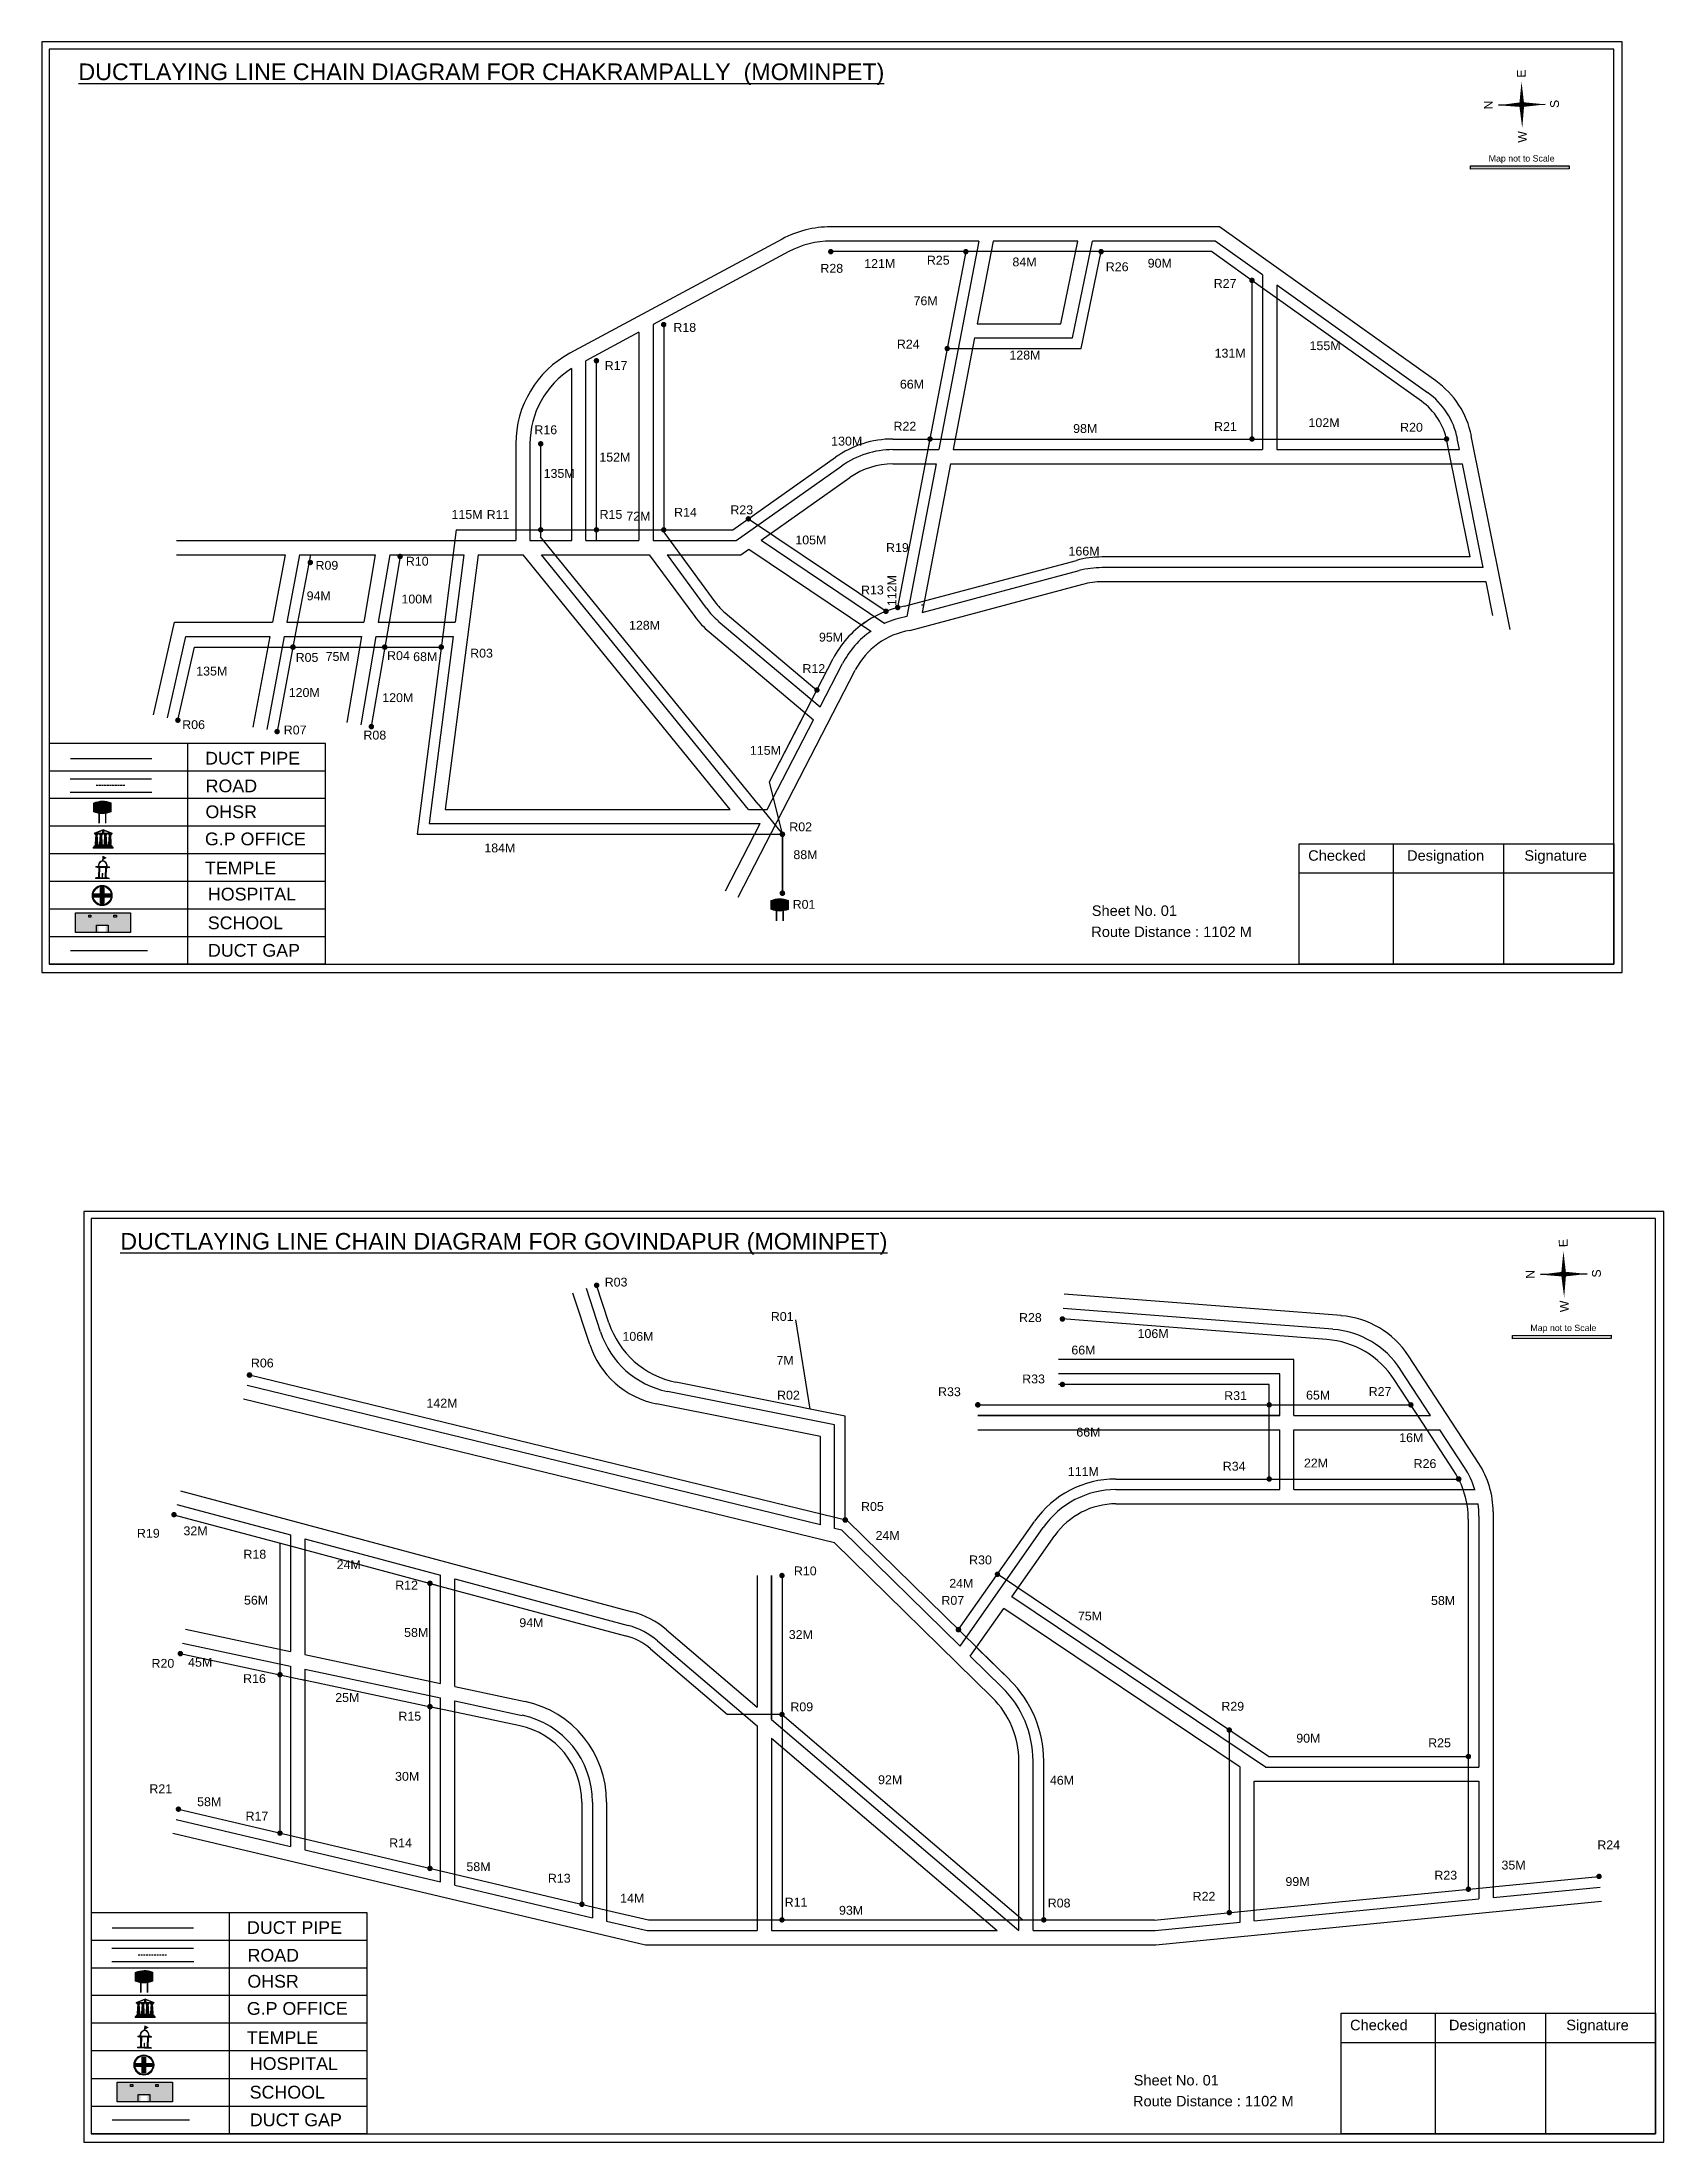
# Model space of a CAD drawing. Header units: inches. Extents: x -117 to 51867, y -12715 to 3423.
# Drawn here: x 30918 to 31831, y -11662 to -10478 of the extents above; entities that cross this region are included whole.
import ezdxf

# ---------------------------------------------------------------- set-up
doc = ezdxf.new("R2010")
doc.units = ezdxf.units.IN
doc.header["$MEASUREMENT"] = 0
doc.linetypes.add('DASHEDX2', pattern=[1.5, 1, -0.5])
for name, color, linetype in [('LANDMARK', 7, 'Continuous'), ('OHT', 7, 'Continuous'), ('PDF_Text', 5, 'Continuous'), ('pipe', 5, 'Continuous')]:
    doc.layers.add(name, color=color, linetype=linetype)
doc.styles.get("Standard").update_dxf_attribs({"font": 'arial.ttf'})

msp = doc.modelspace()

# ---------------------------------------------------------------- texts
at = {"color": 242, "true_color": 0xcd2027}
for s, p in [('%%UDUCTLAYING LINE CHAIN DIAGRAM FOR CHAKRAMPALLY  (MOMINPET)', (30938, -10499.6)), ('%%UDUCTLAYING LINE CHAIN DIAGRAM FOR GOVINDAPUR (MOMINPET)', (30961.6, -11158.8))]:
    msp.add_text(s, height=9.375, dxfattribs=at).set_placement(p)
for s, height, rotation, p in [('E', 4.95, 91.0063, (31753.4, -10498.2)), ('N', 4.95, 91.0063, (31734.8, -10516.1)), ('S', 4.95, 91.0063, (31772.1, -10515.3)), ('W', 4.95, 91.0063, (31754, -10534.8)), ('112M', 5, 90, (31398.8, -10796.1)), ('E', 4.95, 91.0063, (31777, -11157.4)), ('N', 4.95, 91.0063, (31758.4, -11175.2)), ('S', 4.95, 91.0063, (31795.7, -11174.5)), ('W', 4.95, 91.0063, (31777.6, -11194))]:
    msp.add_text(s, height=height, rotation=rotation).set_placement(p)
for s, height, p in [('Map not to Scale', 3.542, (31732.5, -10545.5)), ('R28', 5, (31356, -10608.2)), ('121M', 5, (31380.7, -10605.5)), ('R25', 5, (31416, -10603.6)), ('84M', 5, (31464.2, -10604.6)), ('R26', 5, (31516.8, -10607.3)), ('90M', 5, (31540.4, -10605.3)), ('R27', 5, (31577.6, -10616.7)), ('76M', 5, (31408.5, -10626.5)), ('R18', 5, (31273.2, -10641.5)), ('R24', 5, (31399.1, -10650.9)), ('128M', 5, (31462.5, -10657.1)), ('131M', 5, (31578.1, -10656)), ('155M', 5, (31631.6, -10651.8)), ('R17', 5, (31234.5, -10663)), ('66M', 5, (31400.8, -10673.5)), ('R16', 5, (31194.9, -10699.2)), ('R22', 5, (31397.2, -10697.2)), ('98M', 5, (31498.4, -10698.5)), ('R21', 5, (31577.8, -10697.4)), ('102M', 5, (31631, -10695.2)), ('R20', 5, (31682.6, -10697.8)), ('152M', 5, (31231.5, -10714.6)), ('130M', 5, (31362.1, -10705.6)), ('135M', 5, (31200.1, -10723.8)), ('115M', 5, (31148.2, -10746.9)), ('R11', 5, (31168, -10747)), ('R15', 5, (31231.6, -10746.9)), ('72M', 5, (31246.7, -10747.9)), ('R14', 5, (31273.6, -10745.7)), ('R23', 5, (31305.3, -10744.3)), ('105M', 5, (31341.9, -10761.3)), ('R09', 5, (31071.6, -10775.6)), ('R10', 5, (31122.5, -10773.3)), ('R19', 5, (31393, -10765.6)), ('166M', 5, (31495.8, -10767.6)), ('94M', 5, (31066.6, -10792.8)), ('100M', 5, (31120, -10794.6)), ('R13', 5, (31378.9, -10789.5)), ('128M', 5, (31248.2, -10809.4)), ('95M', 5, (31355.2, -10816.1)), ('135M', 5, (31004.4, -10835.2)), ('R05', 5, (31060.4, -10827.5)), ('75M', 5, (31077.3, -10827)), ('R04', 5, (31111.9, -10826.5)), ('68M', 5, (31126.6, -10827.1)), ('R03', 5, (31158.7, -10825.1)), ('R12', 5, (31345.9, -10833.8)), ('120M', 5, (31056.5, -10847.3)), ('120M', 5, (31109.2, -10850.2)), ('R06', 5, (30996.5, -10865.4)), ('R07', 5, (31053.7, -10868.4)), ('R08', 5, (31098.6, -10871.3)), ('115M', 5, (31316.3, -10879.9)), ('DUCT PIPE', 7.18, (31009.4, -10885.4)), ('ROAD ', 7.18, (31009.7, -10901)), ('OHSR', 7.18, (31009.6, -10915.6)), ('G.P OFFICE', 7.18, (31009.3, -10930.9)), ('R02', 5, (31338.5, -10923)), ('184M', 5, (31166.7, -10934.9)), ('88M', 5, (31340.8, -10938.7)), ('Checked', 5.89, (31630.8, -10939.6)), ('Designation', 5.886, (31686.5, -10939.6)), ('Signature', 5.89, (31752.6, -10939.6)), ('TEMPLE', 7.18, (31009.3, -10947.3)), ('HOSPITAL', 7.18, (31011, -10962)), ('SCHOOL', 7.18, (31010.9, -10978.2)), ('R01', 5, (31340.4, -10966.7)), ('Sheet No. 01', 5.886, (31508.9, -10970.7)), ('Route Distance : 1102 M', 5.886, (31508.6, -10982.6)), ('DUCT GAP', 7.18, (31011, -10993.7)), ('R03', 5, (31234.5, -11179.6)), ('R01', 5, (31328.1, -11199)), ('R28', 5, (31467.9, -11199.6)), ('106M', 5, (31244.5, -11210.2)), ('106M', 5, (31534.7, -11208.6)), ('Map not to Scale', 3.542, (31756, -11204.7)), ('R06', 5, (31035.2, -11225.2)), ('7M', 5, (31331.3, -11223.7)), ('66M', 5, (31497.4, -11217.9)), ('R33', 5, (31469.7, -11234.2)), ('142M', 5, (31134.1, -11247.8)), ('R02', 5, (31331.6, -11243.3)), ('R33', 5, (31422.3, -11241.4)), ('R31', 5, (31583.5, -11243.6)), ('65M', 5, (31629.6, -11243.3)), ('R27', 5, (31664.9, -11241.3)), ('66M', 5, (31500.2, -11264.2)), ('16M', 5, (31682.1, -11267.3)), ('R34', 5, (31582.7, -11283.4)), ('22M', 5, (31628.4, -11281.6)), ('R26', 5, (31690.2, -11281.9)), ('111M', 5, (31495.4, -11286.4)), ('R05', 5, (31378.9, -11306.1)), ('32M', 5, (30997.2, -11319.8)), ('R19', 5, (30971, -11321.2)), ('24M', 5, (31387.1, -11322.4)), ('R18', 5, (31031, -11333)), ('24M', 5, (31083.5, -11338.9)), ('R10', 5, (31341.1, -11342.4)), ('R30', 5, (31439.8, -11336.2)), ('R12', 5, (31116.5, -11350.4)), ('24M', 5, (31428.6, -11349.4)), ('56M', 5, (31031.3, -11358.9)), ('R07', 5, (31424.2, -11359)), ('75M', 5, (31501.1, -11367.8)), ('58M', 5, (31700, -11359.1)), ('58M', 5, (31121.5, -11377.1)), ('94M', 5, (31186.4, -11371.6)), ('32M', 5, (31338.2, -11378.3)), ('R20', 5, (30979.2, -11394.5)), ('45M', 5, (30999.8, -11393.9)), ('R16', 5, (31030.8, -11403.1)), ('25M', 5, (31082.7, -11413.8)), ('R15', 5, (31118.3, -11424.3)), ('R09', 5, (31339.1, -11419)), ('R29', 5, (31581.9, -11418.7)), ('90M', 5, (31624.1, -11436.7)), ('R25', 5, (31698.4, -11439.3)), ('30M', 5, (31116.4, -11458.2)), ('92M', 5, (31388.5, -11460.1)), ('46M', 5, (31485.3, -11460.4)), ('R21', 5, (30978, -11465.2)), ('58M', 5, (31004.9, -11472.5)), ('R17', 5, (31032.2, -11480.6)), ('R14', 5, (31113.1, -11495.7)), ('R24', 5, (31793.7, -11496.8)), ('58M', 5, (31156.6, -11509.1)), ('35M', 5, (31739.7, -11508.2)), ('R13', 5, (31202.5, -11515.6)), ('99M', 5, (31618, -11517.5)), ('R23', 5, (31701.9, -11513.9)), ('14M', 5, (31243.2, -11526.9)), ('R11', 5, (31335.9, -11529.1)), ('93M', 5, (31366.5, -11533.7)), ('R08', 5, (31484.1, -11529.6)), ('R22', 5, (31565.7, -11525.8)), ('DUCT PIPE', 7.18, (31033, -11544.5)), ('ROAD ', 7.18, (31033.3, -11560.1)), ('OHSR', 7.18, (31033.2, -11574.8)), ('G.P OFFICE', 7.18, (31032.9, -11590.1)), ('TEMPLE', 7.18, (31032.9, -11606.5)), ('Checked', 5.89, (31654.4, -11598.8)), ('Designation', 5.886, (31710.1, -11598.8)), ('Signature', 5.89, (31776.2, -11598.8)), ('HOSPITAL', 7.18, (31034.6, -11621.2)), ('SCHOOL', 7.18, (31034.5, -11637.3)), ('Sheet No. 01', 5.886, (31532.5, -11629.9)), ('DUCT GAP', 7.18, (31034.6, -11652.9)), ('Route Distance : 1102 M', 5.886, (31532.1, -11641.7))]:
    msp.add_text(s, height=height).set_placement(p)

# ---------------------------------------------------------------- blocks, each defined once
blk = doc.blocks.new('OHT')
at = {"linetype": 'Continuous', "lineweight": 0, "true_color": 0x0ffffc}
blk.add_hatch(color=4, dxfattribs=at).paths.add_polyline_path([(0.012, 1), (0, 1, 0.101323), (-0.4, 0.916), (-0.4, 0.525, 0.194075), (0.399, 0.521), (0.399, 0.921, 0.097877)])
at = {"color": 4, "linetype": 'Continuous', "lineweight": 0, "true_color": 0x0ffffc, "flags": 128}
for points in [[(-0.4, 0.525), (-0.4, 0.916)], [(0.399, 0.521), (0.399, 0.921)]]:
    blk.add_lwpolyline(points, dxfattribs=at)
at = {"color": 4, "linetype": 'Continuous', "lineweight": 0, "true_color": 0x0ffffc, "const_width": 0.075, "flags": 128}
for points in [[(-0.15, 0), (-0.15, 0.475)], [(0.15, 0), (0.15, 0.473)]]:
    blk.add_lwpolyline(points, dxfattribs=at)
at = {"color": 4, "linetype": 'Continuous', "lineweight": 0, "true_color": 0x0ffffc}
for centre, radius, start, end in [((0.006, -0.019), 1.019, 67.31091, 113.47108), ((0.004, 1.513), 1.068, 247.76824, 291.70073)]:
    blk.add_arc(centre, radius, start, end, dxfattribs=at)
blk = doc.blocks.new('Government_Office')
at = {"linetype": 'Continuous', "lineweight": 0, "true_color": 0xff0000}
for points in [[(-0.5, 0.05), (0.5, 0.05), (0.5, 0), (-0.5, 0)], [(-0.45, 0.08), (-0.45, 0.12), (0.45, 0.12), (0.45, 0.08)], [(-0.4, 0.14), (-0.4, 0.18), (0.4, 0.18), (0.4, 0.14)]]:
    blk.add_hatch(color=1, dxfattribs=at).paths.add_polyline_path(points)
h = blk.add_hatch(color=1, dxfattribs=at)
h.paths.add_polyline_path([(0.44, 0.72), (0.45, 0.75), (0, 0.93), (-0.45, 0.75), (-0.44, 0.72)])
h.paths.add_polyline_path([(0.36, 0.75), (-0.36, 0.75), (0, 0.9)], flags=16)
h.paths.add_polyline_path([(0, 0.78, -1), (0, 0.87, -1)], flags=0)
h = blk.add_hatch(color=1, dxfattribs=at)
edge = h.paths.add_edge_path()
edge.add_line((-0.27, 0.2), (-0.3, 0.68))
edge.add_line((-0.3, 0.68), (-0.29, 0.68))
edge.add_arc((-0.28, 0.69), 0.0176, 225.304, 441.5659)
edge.add_line((-0.28, 0.7), (-0.39, 0.7))
edge.add_arc((-0.39, 0.69), 0.0176, 98.4341, 314.696)
edge.add_line((-0.38, 0.68), (-0.37, 0.68))
edge.add_line((-0.37, 0.68), (-0.4, 0.2))
edge.add_line((-0.4, 0.2), (-0.27, 0.2))
h = blk.add_hatch(color=1, dxfattribs=at)
edge = h.paths.add_edge_path()
edge.add_line((-0.05, 0.2), (-0.07, 0.68))
edge.add_line((-0.07, 0.68), (-0.07, 0.68))
edge.add_arc((-0.05, 0.69), 0.0176, 225.304, 441.5659)
edge.add_line((-0.05, 0.7), (-0.17, 0.7))
edge.add_arc((-0.17, 0.69), 0.0176, 98.4341, 314.696)
edge.add_line((-0.16, 0.68), (-0.15, 0.68))
edge.add_line((-0.15, 0.68), (-0.18, 0.2))
edge.add_line((-0.18, 0.2), (-0.05, 0.2))
h = blk.add_hatch(color=1, dxfattribs=at)
edge = h.paths.add_edge_path()
edge.add_arc((0, 0.83), 0.0467, 90, 270)
edge.add_arc((0, 0.83), 0.0467, 270, 450)
h = blk.add_hatch(color=1, dxfattribs=at)
edge = h.paths.add_edge_path()
edge.add_line((0.18, 0.2), (0.15, 0.68))
edge.add_line((0.15, 0.68), (0.16, 0.68))
edge.add_arc((0.17, 0.69), 0.0176, 225.304, 441.5659)
edge.add_line((0.17, 0.7), (0.05, 0.7))
edge.add_arc((0.05, 0.69), 0.0176, 98.4341, 314.696)
edge.add_line((0.07, 0.68), (0.07, 0.68))
edge.add_line((0.07, 0.68), (0.05, 0.2))
edge.add_line((0.05, 0.2), (0.18, 0.2))
h = blk.add_hatch(color=1, dxfattribs=at)
edge = h.paths.add_edge_path()
edge.add_line((0.4, 0.2), (0.37, 0.68))
edge.add_line((0.37, 0.68), (0.38, 0.68))
edge.add_arc((0.39, 0.69), 0.0176, 225.304, 441.5659)
edge.add_line((0.4, 0.7), (0.28, 0.7))
edge.add_arc((0.28, 0.69), 0.0176, 98.4341, 314.696)
edge.add_line((0.29, 0.68), (0.3, 0.68))
edge.add_line((0.3, 0.68), (0.27, 0.2))
edge.add_line((0.27, 0.2), (0.4, 0.2))
at = {"color": 1, "linetype": 'Continuous', "lineweight": 0, "true_color": 0xff0000, "flags": 128}
for points in [[(-0.5, 0.05), (0.5, 0.05), (0.5, 0), (-0.5, 0)], [(-0.45, 0.75), (-0.44, 0.72), (0.44, 0.72), (0.45, 0.75), (0, 0.93)], [(-0.45, 0.08), (-0.45, 0.12), (0.45, 0.12), (0.45, 0.08)], [(-0.4, 0.14), (-0.4, 0.18), (0.4, 0.18), (0.4, 0.14)], [(-0.36, 0.75), (0.36, 0.75), (0, 0.9)]]:
    blk.add_lwpolyline(points, close=True, dxfattribs=at)
for points in [[(-0.27, 0.2), (-0.3, 0.68), (-0.29, 0.68, 1.379694), (-0.28, 0.7), (-0.39, 0.7, 1.379694), (-0.38, 0.68), (-0.37, 0.68), (-0.4, 0.2)], [(-0.05, 0.2), (-0.07, 0.68), (-0.07, 0.68, 1.379694), (-0.05, 0.7), (-0.17, 0.7, 1.379694), (-0.16, 0.68), (-0.15, 0.68), (-0.18, 0.2)], [(0, 0.87, 1), (0, 0.78, 1)], [(0.18, 0.2), (0.15, 0.68), (0.16, 0.68, 1.379694), (0.17, 0.7), (0.05, 0.7, 1.379694), (0.07, 0.68), (0.07, 0.68), (0.05, 0.2)], [(0.4, 0.2), (0.37, 0.68), (0.38, 0.68, 1.379694), (0.4, 0.7), (0.28, 0.7, 1.379694), (0.29, 0.68), (0.3, 0.68), (0.27, 0.2)]]:
    blk.add_lwpolyline(points, format="xyb", close=True, dxfattribs=at)
blk = doc.blocks.new('Temple')
at = {"linetype": 'Continuous', "lineweight": 0, "true_color": 0xe66000}
blk.add_hatch(color=32, dxfattribs=at).paths.add_polyline_path([(-0.006, 1), (0.147, 0.931), (0, 0.85)])
at = {"linetype": 'Continuous', "lineweight": 0, "true_color": 0xff0000}
h = blk.add_hatch(color=1, dxfattribs=at)
edge = h.paths.add_edge_path()
edge.add_line((0.175, 0.49), (0.225, 0.49))
edge.add_line((0.225, 0.49), (0.225, 0.497))
edge.add_line((0.225, 0.497), (0.307, 0.497))
edge.add_line((0.307, 0.497), (0.307, 0.533))
edge.add_line((0.307, 0.533), (0.257, 0.533))
edge.add_line((0.257, 0.533), (0.257, 0.54))
edge.add_line((0.257, 0.54), (0.2, 0.54))
edge.add_spline(control_points=[(0.2, 0.54), (0.2, 0.589), (0.19, 0.638), (0.142, 0.743), (0.092, 0.79), (0.027, 0.805), (0.02, 0.806), (0.012, 0.806)], knot_values=[4.712389, 4.712389, 4.712389, 4.712389, 5.278166, 5.278166, 6.117402, 6.117402, 6.223801, 6.223801, 6.223801, 6.223801], degree=3, periodic=0)
edge.add_line((0.012, 0.806), (0.012, 0.79))
edge.add_line((0.012, 0.79), (-0.012, 0.79))
edge.add_line((-0.012, 0.79), (-0.012, 0.806))
edge.add_spline(control_points=[(-0.012, 0.806), (-0.055, 0.802), (-0.096, 0.781), (-0.171, 0.699), (-0.197, 0.628), (-0.2, 0.55), (-0.2, 0.545), (-0.2, 0.54)], knot_values=[6.343965, 6.343965, 6.343965, 6.343965, 6.956638, 6.956638, 7.795874, 7.795874, 7.853982, 7.853982, 7.853982, 7.853982], degree=3, periodic=0)
edge.add_line((-0.2, 0.54), (-0.257, 0.54))
edge.add_line((-0.257, 0.54), (-0.257, 0.533))
edge.add_line((-0.257, 0.533), (-0.307, 0.533))
edge.add_line((-0.307, 0.533), (-0.307, 0.497))
edge.add_line((-0.307, 0.497), (-0.225, 0.497))
edge.add_line((-0.225, 0.497), (-0.225, 0.49))
edge.add_line((-0.225, 0.49), (-0.175, 0.49))
edge.add_line((-0.175, 0.49), (-0.175, 0.07))
edge.add_arc((-0.205, 0.07), 0.03, -90, 0, ccw=False)
edge.add_line((-0.205, 0.04), (-0.257, 0.04))
edge.add_line((-0.257, 0.04), (-0.257, 0.033))
edge.add_line((-0.257, 0.033), (-0.307, 0.033))
edge.add_line((-0.307, 0.033), (-0.307, 0))
edge.add_line((-0.307, 0), (0.307, 0))
edge.add_line((0.307, 0), (0.307, 0.033))
edge.add_line((0.307, 0.033), (0.257, 0.033))
edge.add_line((0.257, 0.033), (0.257, 0.04))
edge.add_line((0.257, 0.04), (0.205, 0.04))
edge.add_arc((0.205, 0.07), 0.03, 180, 270, ccw=False)
edge.add_line((0.175, 0.07), (0.175, 0.49))
h.paths.add_polyline_path([(0.125, 0.07, -0.414214), (0.095, 0.04), (0.05, 0.04), (0.05, 0.033), (-0.05, 0.033), (-0.05, 0.04), (-0.095, 0.04, -0.414214), (-0.125, 0.07), (-0.125, 0.497), (0.125, 0.497)], flags=16)
edge = h.paths.add_edge_path(flags=16)
edge.add_ellipse((0, 0.54), major_axis=(0, 0.242), ratio=0.722808, start_angle=270, end_angle=450, ccw=False)
edge.add_line((0.175, 0.54), (-0.175, 0.54))
h.paths.add_polyline_path([(0.012, 0.23), (0.012, 0.07), (-0.012, 0.07), (-0.012, 0.23)], flags=0)
h = blk.add_hatch(color=1, dxfattribs=at)
edge = h.paths.add_edge_path()
edge.add_line((0.012, 0.857), (0, 0.85))
edge.add_line((0, 0.85), (-0.003, 0.925))
edge.add_line((-0.003, 0.925), (-0.012, 0.925))
edge.add_line((-0.012, 0.925), (-0.012, 0.806))
edge.add_spline(control_points=[(-0.012, 0.806), (-0.004, 0.807), (0.004, 0.807), (0.012, 0.806)], knot_values=[6.223801, 6.223801, 6.223801, 6.223801, 6.343965, 6.343965, 6.343965, 6.343965], degree=3, periodic=0)
edge.add_line((0.012, 0.806), (0.012, 0.857))
h = blk.add_hatch(color=1, dxfattribs=at)
edge = h.paths.add_edge_path()
edge.add_line((0.012, 0.79), (0.012, 0.806))
edge.add_spline(control_points=[(0.012, 0.806), (0.004, 0.807), (-0.004, 0.807), (-0.012, 0.806)], knot_values=[6.223801, 6.223801, 6.223801, 6.223801, 6.343965, 6.343965, 6.343965, 6.343965], degree=3, periodic=0)
edge.add_line((-0.012, 0.806), (-0.012, 0.79))
edge.add_line((-0.012, 0.79), (0.012, 0.79))
at = {"color": 32, "linetype": 'Continuous', "lineweight": 0, "true_color": 0xe66000, "flags": 128}
blk.add_lwpolyline([(-0.006, 1), (0.147, 0.931), (0, 0.85), (-0.006, 1)], dxfattribs=at)
at = {"color": 1, "linetype": 'Continuous', "lineweight": 0, "true_color": 0xff0000, "flags": 128}
blk.add_lwpolyline([(0.2, 0.54), (0.257, 0.54), (0.257, 0.533), (0.307, 0.533), (0.307, 0.497), (0.225, 0.497), (0.225, 0.49), (0.175, 0.49), (0.175, 0.07, 0.414214), (0.205, 0.04), (0.257, 0.04), (0.257, 0.033), (0.307, 0.033), (0.307, 0), (-0.307, 0), (-0.307, 0.033), (-0.257, 0.033), (-0.257, 0.04), (-0.205, 0.04, 0.414214), (-0.175, 0.07), (-0.175, 0.49), (-0.225, 0.49), (-0.225, 0.497), (-0.307, 0.497), (-0.307, 0.533), (-0.257, 0.533), (-0.257, 0.54), (-0.2, 0.54)], format="xyb", dxfattribs=at)
blk.add_lwpolyline([(-0.175, 0.54), (0.175, 0.54)], dxfattribs=at)
blk.add_lwpolyline([(0.125, 0.497), (0.125, 0.07, -0.414214), (0.095, 0.04), (0.05, 0.04), (0.05, 0.033), (-0.05, 0.033), (-0.05, 0.04), (-0.095, 0.04, -0.414214), (-0.125, 0.07), (-0.125, 0.497)], format="xyb", close=True, dxfattribs=at)
for points in [[(0.012, 0.925), (-0.012, 0.925), (-0.012, 0.79), (0.012, 0.79)], [(0.012, 0.23), (-0.012, 0.23), (-0.012, 0.07), (0.012, 0.07)]]:
    blk.add_lwpolyline(points, close=True, dxfattribs=at)
at = {"color": 1, "linetype": 'Continuous', "lineweight": 0, "true_color": 0xff0000}
blk.add_ellipse((0, 0.54), major_axis=(0, 0.242), ratio=0.722808, start_param=4.712389, end_param=7.853982, dxfattribs=at)
blk.add_open_spline([(0.2, 0.54), (0.2, 0.589), (0.19, 0.638), (0.142, 0.743), (0.092, 0.79), (-0.023, 0.816), (-0.085, 0.794), (-0.171, 0.699), (-0.197, 0.628), (-0.2, 0.55), (-0.2, 0.545), (-0.2, 0.54)], degree=3, knots=[4.712389, 4.712389, 4.712389, 4.712389, 5.278166, 5.278166, 6.117402, 6.117402, 6.956638, 6.956638, 7.795874, 7.795874, 7.853982, 7.853982, 7.853982, 7.853982], dxfattribs=at)
blk = doc.blocks.new('*U89')
at = {"color": 0, "linetype": 'DASHEDX2', "transparency": 16777216}
blk.add_line((-8.2, 0), (8, 0), dxfattribs=at)
blk = doc.blocks.new('Hospital')
at = {"linetype": 'Continuous', "lineweight": 0, "true_color": 0x000000}
h = blk.add_hatch(color=18, dxfattribs=at)
h.paths.add_polyline_path([(-0.5, 0, 1), (0.5, 0, 1)])
h.paths.add_polyline_path([(0.45, 0, -1), (-0.45, 0, -1)], flags=16)
at = {"linetype": 'Continuous', "true_color": 0xff0000}
blk.add_hatch(color=1, dxfattribs=at).paths.add_polyline_path([(-0.39, 0.08), (-0.08, 0.08), (-0.08, 0.39), (0.08, 0.39), (0.08, 0.08), (0.39, 0.08), (0.39, -0.08), (0.08, -0.08), (0.08, -0.39), (-0.08, -0.39), (-0.08, -0.08), (-0.39, -0.08)])
at = {"color": 1, "linetype": 'Continuous', "true_color": 0xff0000, "flags": 128}
blk.add_lwpolyline([(-0.39, 0.08), (-0.08, 0.08), (-0.08, 0.39), (0.08, 0.39), (0.08, 0.08), (0.39, 0.08), (0.39, -0.08), (0.08, -0.08), (0.08, -0.39), (-0.08, -0.39), (-0.08, -0.08), (-0.39, -0.08)], close=True, dxfattribs=at)
at = {"color": 18, "linetype": 'Continuous', "lineweight": 0, "true_color": 0x000000}
for radius in [0.5, 0.446]:
    blk.add_circle((0, 0), radius, dxfattribs=at)
blk = doc.blocks.new('*U79')
at = {"color": 0, "linetype": 'DASHEDX2', "transparency": 16777216}
blk.add_line((-8.2, 0), (8, 0), dxfattribs=at)

# ---------------------------------------------------------------- hatches: boundary and pattern name
at = {"true_color": 0x0093dd}
h = msp.add_hatch(color=142, dxfattribs=at)
h.dxf.hatch_style = 1
h.paths.add_polyline_path([(31722.3, -10548), (31722.3, -10549.9), (31777.8, -10549.7), (31777.8, -10547.9)])
at = {"ltscale": 0.5}
h = msp.add_hatch(color=5, dxfattribs=at)
h.dxf.hatch_style = 1
h.paths.add_polyline_path([(31363.4, -10596.3, 1), (31360.3, -10596.3, 1)])
h = msp.add_hatch(color=5, dxfattribs=at)
h.dxf.hatch_style = 1
h.paths.add_polyline_path([(31439.5, -10596.3, 1), (31436.4, -10596.3, 1)])
h = msp.add_hatch(color=5, dxfattribs=at)
h.dxf.hatch_style = 1
h.paths.add_polyline_path([(31515.7, -10596.3, 1), (31512.6, -10596.3, 1)])
h = msp.add_hatch(color=5, dxfattribs=at)
h.dxf.hatch_style = 1
h.paths.add_polyline_path([(31600.7, -10612.5, 1), (31597.6, -10612.5, 1)])
h = msp.add_hatch(color=5, dxfattribs=at)
h.dxf.hatch_style = 1
h.paths.add_polyline_path([(31269.3, -10637.4, 1), (31266.2, -10637.4, 1)])
h = msp.add_hatch(color=5, dxfattribs=at)
h.dxf.hatch_style = 1
h.paths.add_polyline_path([(31429, -10650.9, 1), (31425.9, -10650.9, 1)])
h = msp.add_hatch(color=5, dxfattribs=at)
h.dxf.hatch_style = 1
h.paths.add_polyline_path([(31231.4, -10657.8, 1), (31228.3, -10657.8, 1)])
h = msp.add_hatch(color=5, dxfattribs=at)
h.dxf.hatch_style = 1
h.paths.add_polyline_path([(31200, -10704.6, 1), (31196.9, -10704.6, 1)])
h = msp.add_hatch(color=5, dxfattribs=at)
h.dxf.hatch_style = 1
h.paths.add_polyline_path([(31419.3, -10701.9, 1), (31416.2, -10701.9, 1)])
h = msp.add_hatch(color=5, dxfattribs=at)
h.dxf.hatch_style = 1
h.paths.add_polyline_path([(31600.7, -10701.9, 1), (31597.6, -10701.9, 1)])
h = msp.add_hatch(color=5, dxfattribs=at)
h.dxf.hatch_style = 1
h.paths.add_polyline_path([(31710.3, -10701.9, 1), (31707.2, -10701.9, 1)])
h = msp.add_hatch(color=5, dxfattribs=at)
h.dxf.hatch_style = 1
h.paths.add_polyline_path([(31317, -10746.9, 1), (31313.9, -10746.9, 1)])
h = msp.add_hatch(color=5, dxfattribs=at)
h.dxf.hatch_style = 1
h.paths.add_polyline_path([(31200, -10753.1, 1), (31196.9, -10753.1, 1)])
h = msp.add_hatch(color=5, dxfattribs=at)
h.dxf.hatch_style = 1
h.paths.add_polyline_path([(31231.4, -10753.1, 1), (31228.3, -10753.1, 1)])
h = msp.add_hatch(color=5, dxfattribs=at)
h.dxf.hatch_style = 1
h.paths.add_polyline_path([(31269.3, -10753.1, 1), (31266.2, -10753.1, 1)])
h = msp.add_hatch(color=5, dxfattribs=at)
h.dxf.hatch_style = 1
h.paths.add_polyline_path([(31070.2, -10771.5, 1), (31067.1, -10771.5, 1)])
h = msp.add_hatch(color=5, dxfattribs=at)
h.dxf.hatch_style = 1
h.paths.add_polyline_path([(31120.8, -10768.1, 1), (31117.7, -10768.1, 1)])
h = msp.add_hatch(color=5, dxfattribs=at)
h.dxf.hatch_style = 1
h.paths.add_polyline_path([(31394.5, -10799, 1), (31391.4, -10799, 1)])
h = msp.add_hatch(color=5, dxfattribs=at)
h.dxf.hatch_style = 1
h.paths.add_polyline_path([(31401.1, -10796.9, 1), (31398, -10796.9, 1)])
h = msp.add_hatch(color=5, dxfattribs=at)
h.dxf.hatch_style = 1
h.paths.add_polyline_path([(31060.5, -10819.2, 1), (31057.3, -10819.2, 1)])
h = msp.add_hatch(color=5, dxfattribs=at)
h.dxf.hatch_style = 1
h.paths.add_polyline_path([(31112.2, -10819.2, 1), (31109, -10819.2, 1)])
h = msp.add_hatch(color=5, dxfattribs=at)
h.dxf.hatch_style = 1
h.paths.add_polyline_path([(31144, -10819.2, 1), (31140.8, -10819.2, 1)])
h = msp.add_hatch(color=5, dxfattribs=at)
h.dxf.hatch_style = 1
h.paths.add_polyline_path([(31355.6, -10843.4, 1), (31352.5, -10843.4, 1)])
h = msp.add_hatch(color=5, dxfattribs=at)
h.dxf.hatch_style = 1
h.paths.add_polyline_path([(30995.6, -10860.4, 1), (30992.5, -10860.4, 1)])
h = msp.add_hatch(color=5, dxfattribs=at)
h.dxf.hatch_style = 1
h.paths.add_polyline_path([(31051.5, -10866.8, 1), (31048.4, -10866.8, 1)])
h = msp.add_hatch(color=5, dxfattribs=at)
h.dxf.hatch_style = 1
h.paths.add_polyline_path([(31104.6, -10864, 1), (31101.5, -10864, 1)])
h = msp.add_hatch(color=5, dxfattribs=at)
h.dxf.hatch_style = 1
h.paths.add_polyline_path([(31336.2, -10924.7, 1), (31333, -10924.7, 1)])
h = msp.add_hatch(color=5, dxfattribs=at)
h.dxf.hatch_style = 1
h.paths.add_polyline_path([(31336.2, -10957.9, 1), (31333, -10957.9, 1)])
at = {"true_color": 0xc8c92d}
h = msp.add_hatch(color=52, dxfattribs=at)
h.dxf.hatch_style = 1
h.paths.add_polyline_path([(30942.5, -10968.9), (30936.3, -10968.9), (30936.3, -10980), (30942.5, -10980)])
h.paths.add_polyline_path([(30967.3, -10968.9), (30961.2, -10968.9), (30961.2, -10980), (30967.3, -10980)])
at = {"true_color": 0x293189}
h = msp.add_hatch(color=177, dxfattribs=at)
h.dxf.hatch_style = 1
h.paths.add_polyline_path([(30961.2, -10968.9), (30942.5, -10968.9), (30942.5, -10980), (30949.5, -10980), (30949.5, -10976.4), (30953.3, -10976.4), (30953.3, -10980), (30961.2, -10980)])
h.paths.add_polyline_path([(30945.1, -10971.4), (30943.8, -10971.4), (30943.8, -10970.2), (30945.1, -10970.2)], flags=16)
h.paths.add_polyline_path([(30958, -10971.4), (30958, -10970.2), (30959.4, -10970.2), (30959.4, -10971.4)], flags=16)
at = {"ltscale": 0.5}
h = msp.add_hatch(color=5, dxfattribs=at)
h.dxf.hatch_style = 1
h.paths.add_polyline_path([(31231.5, -11178.9, 1), (31228.4, -11178.9, 1)])
h = msp.add_hatch(color=5, dxfattribs=at)
h.dxf.hatch_style = 1
h.paths.add_polyline_path([(31493.9, -11197.9, 1), (31490.8, -11197.9, 1)])
at = {"true_color": 0x0093dd}
h = msp.add_hatch(color=142, dxfattribs=at)
h.dxf.hatch_style = 1
h.paths.add_polyline_path([(31745.9, -11207.2), (31745.9, -11209), (31801.4, -11208.9), (31801.4, -11207)])
at = {"ltscale": 0.5}
h = msp.add_hatch(color=5, dxfattribs=at)
h.dxf.hatch_style = 1
h.paths.add_polyline_path([(31036, -11229.5, 1), (31032.8, -11229.5, 1)])
h = msp.add_hatch(color=5, dxfattribs=at)
h.dxf.hatch_style = 1
h.paths.add_polyline_path([(31446.3, -11246.3, 1), (31443.1, -11246.3, 1)])
h = msp.add_hatch(color=5, dxfattribs=at)
h.dxf.hatch_style = 1
h.paths.add_polyline_path([(31493.9, -11234.8, 1), (31490.8, -11234.8, 1)])
h = msp.add_hatch(color=5, dxfattribs=at)
h.dxf.hatch_style = 1
h.paths.add_polyline_path([(31610.4, -11246.3, 1), (31607.3, -11246.3, 1)])
h = msp.add_hatch(color=5, dxfattribs=at)
h.dxf.hatch_style = 1
h.paths.add_polyline_path([(31690.2, -11246.3, 1), (31687.1, -11246.3, 1)])
h = msp.add_hatch(color=5, dxfattribs=at)
h.dxf.hatch_style = 1
h.paths.add_polyline_path([(31610.4, -11288.1, 1), (31607.3, -11288.1, 1)])
h = msp.add_hatch(color=5, dxfattribs=at)
h.dxf.hatch_style = 1
h.paths.add_polyline_path([(31717.2, -11288.1, 1), (31714, -11288.1, 1)])
h = msp.add_hatch(color=5, dxfattribs=at)
h.dxf.hatch_style = 1
h.paths.add_polyline_path([(30993.4, -11308.2, 1), (30990.3, -11308.2, 1)])
h = msp.add_hatch(color=5, dxfattribs=at)
h.dxf.hatch_style = 1
h.paths.add_polyline_path([(31371.6, -11311.2, 1), (31368.4, -11311.2, 1)])
h = msp.add_hatch(color=5, dxfattribs=at)
h.dxf.hatch_style = 1
h.paths.add_polyline_path([(31137.6, -11346.9, 1), (31134.5, -11346.9, 1)])
h = msp.add_hatch(color=5, dxfattribs=at)
h.dxf.hatch_style = 1
h.paths.add_polyline_path([(31335.9, -11342.5, 1), (31332.8, -11342.5, 1)])
h = msp.add_hatch(color=5, dxfattribs=at)
h.dxf.hatch_style = 1
h.paths.add_polyline_path([(31457.3, -11341.8, 1), (31454.2, -11341.8, 1)])
h = msp.add_hatch(color=5, dxfattribs=at)
h.dxf.hatch_style = 1
h.paths.add_polyline_path([(31435.4, -11373, 1), (31432.2, -11373, 1)])
h = msp.add_hatch(color=5, dxfattribs=at)
h.dxf.hatch_style = 1
h.paths.add_polyline_path([(30997, -11386.5, 1), (30993.9, -11386.5, 1)])
h = msp.add_hatch(color=5, dxfattribs=at)
h.dxf.hatch_style = 1
h.paths.add_polyline_path([(31053.1, -11398.4, 1), (31050, -11398.4, 1)])
h = msp.add_hatch(color=5, dxfattribs=at)
h.dxf.hatch_style = 1
h.paths.add_polyline_path([(31137.6, -11416.4, 1), (31134.5, -11416.4, 1)])
h = msp.add_hatch(color=5, dxfattribs=at)
h.dxf.hatch_style = 1
h.paths.add_polyline_path([(31335.9, -11420.8, 1), (31332.8, -11420.8, 1)])
h = msp.add_hatch(color=5, dxfattribs=at)
h.dxf.hatch_style = 1
h.paths.add_polyline_path([(31587.9, -11429.6, 1), (31584.8, -11429.6, 1)])
h = msp.add_hatch(color=5, dxfattribs=at)
h.dxf.hatch_style = 1
h.paths.add_polyline_path([(31722.6, -11444.5, 1), (31719.5, -11444.5, 1)])
h = msp.add_hatch(color=5, dxfattribs=at)
h.dxf.hatch_style = 1
h.paths.add_polyline_path([(30995.9, -11474.2, 1), (30992.8, -11474.2, 1)])
h = msp.add_hatch(color=5, dxfattribs=at)
h.dxf.hatch_style = 1
h.paths.add_polyline_path([(31053.1, -11487.7, 1), (31050, -11487.7, 1)])
h = msp.add_hatch(color=5, dxfattribs=at)
h.dxf.hatch_style = 1
h.paths.add_polyline_path([(31137.6, -11507.6, 1), (31134.5, -11507.6, 1)])
h = msp.add_hatch(color=5, dxfattribs=at)
h.dxf.hatch_style = 1
h.paths.add_polyline_path([(31796.2, -11512.1, 1), (31793.1, -11512.1, 1)])
h = msp.add_hatch(color=5, dxfattribs=at)
h.dxf.hatch_style = 1
h.paths.add_polyline_path([(31223.2, -11527.8, 1), (31220.1, -11527.8, 1)])
h = msp.add_hatch(color=5, dxfattribs=at)
h.dxf.hatch_style = 1
h.paths.add_polyline_path([(31722.6, -11519.3, 1), (31719.5, -11519.3, 1)])
h = msp.add_hatch(color=5, dxfattribs=at)
h.dxf.hatch_style = 1
h.paths.add_polyline_path([(31335.9, -11536.6, 1), (31332.8, -11536.6, 1)])
h = msp.add_hatch(color=5, dxfattribs=at)
h.dxf.hatch_style = 1
h.paths.add_polyline_path([(31483.4, -11536.6, 1), (31480.3, -11536.6, 1)])
h = msp.add_hatch(color=5, dxfattribs=at)
h.dxf.hatch_style = 1
h.paths.add_polyline_path([(31587.9, -11532.5, 1), (31584.8, -11532.5, 1)])
at = {"true_color": 0xc8c92d}
h = msp.add_hatch(color=52, dxfattribs=at)
h.dxf.hatch_style = 1
h.paths.add_polyline_path([(30966.1, -11628.1), (30959.9, -11628.1), (30959.9, -11639.2), (30966.1, -11639.2)])
h.paths.add_polyline_path([(30990.9, -11628.1), (30984.7, -11628.1), (30984.7, -11639.2), (30990.9, -11639.2)])
at = {"true_color": 0x293189}
h = msp.add_hatch(color=177, dxfattribs=at)
h.dxf.hatch_style = 1
h.paths.add_polyline_path([(30984.7, -11628.1), (30966.1, -11628.1), (30966.1, -11639.2), (30973.1, -11639.2), (30973.1, -11635.6), (30976.9, -11635.6), (30976.9, -11639.2), (30984.7, -11639.2)])
h.paths.add_polyline_path([(30968.7, -11630.6), (30967.4, -11630.6), (30967.4, -11629.3), (30968.7, -11629.3)], flags=16)
h.paths.add_polyline_path([(30981.6, -11630.6), (30981.6, -11629.3), (30983, -11629.3), (30983, -11630.6)], flags=16)

# ---------------------------------------------------------------- linework, layer by layer
for p, q in [((31764.4, -10513.3), (31738.1, -10513.8)), ((31334.4, -10589.2), (31214.9, -10653.5)), ((31580.9, -10582.3), (31361.9, -10582.3)), ((31445.2, -10590.3), (31361.9, -10590.3)), ((31445.2, -10590.3), (31422.7, -10707.9)), ((31453.3, -10590.3), (31444.4, -10636.9)), ((31501.1, -10590.3), (31453.3, -10590.3)), ((31491.4, -10636.9), (31501.1, -10590.3)), ((31498, -10644.9), (31509.3, -10590.3)), ((31576.1, -10590.3), (31509.3, -10590.3)), ((31605.1, -10609.4), (31578.4, -10590.4)), ((31702.7, -10669.2), (31580.9, -10582.3)), ((31338.2, -10596.3), (31261.8, -10637.4)), ((31605.1, -10609.4), (31605.1, -10707.9)), ((31698.1, -10675.8), (31613.1, -10615.1)), ((31613.1, -10615.1), (31613.1, -10707.9)), ((31261.8, -10637.4), (31261.8, -10759.1)), ((31444.4, -10636.9), (31491.4, -10636.9)), ((31253.8, -10641.7), (31223.9, -10657.8)), ((31253.8, -10641.7), (31253.8, -10759.1)), ((31442.9, -10644.9), (31430.8, -10707.9)), ((31442.9, -10644.9), (31498, -10644.9)), ((31215.9, -10759.1), (31215.9, -10662.2)), ((31223.9, -10759.1), (31223.9, -10657.8)), ((31229.9, -10759.1), (31229.9, -10657.8)), ((31744.5, -10809.3), (31722.7, -10700.1)), ((31184.4, -10704.6), (31184.4, -10759.1)), ((31192.4, -10704.6), (31192.4, -10759.1)), ((31396.9, -10707.9), (31422.7, -10707.9)), ((31430.8, -10707.9), (31605.1, -10707.9)), ((31613.1, -10707.9), (31716.1, -10707.9)), ((31716.1, -10707.9), (31714.8, -10701.7)), ((31308.6, -10759.1), (31368, -10717.1)), ((31322.6, -10758.9), (31372.6, -10723.6)), ((31396.9, -10715.9), (31421.2, -10715.9)), ((31421.2, -10715.9), (31404.7, -10802)), ((31429.3, -10715.9), (31413.3, -10799.7)), ((31429.3, -10715.9), (31717.7, -10715.9)), ((31729.4, -10774.4), (31717.7, -10715.9)), ((30993.3, -10759.1), (31184.4, -10759.1)), ((31192.4, -10759.1), (31215.9, -10759.1)), ((31223.9, -10759.1), (31253.8, -10759.1)), ((31261.8, -10759.1), (31308.6, -10759.1)), ((31322.6, -10758.9), (31392.3, -10805.8)), ((30993.3, -10767.1), (31054.4, -10767.1)), ((31054.4, -10767.1), (31047.3, -10805.2)), ((31062.6, -10767.1), (31055.4, -10805.2)), ((31062.6, -10767.1), (31105.2, -10767.1)), ((31105.2, -10767.1), (31098.8, -10805.2)), ((31113.4, -10767.1), (31106.9, -10805.2)), ((31113.4, -10767.1), (31155.2, -10767.1)), ((31163.3, -10767.1), (31144.7, -10910.7)), ((31155.2, -10767.1), (31150.3, -10805.2)), ((31163.3, -10767.1), (31188.6, -10767.1)), ((31305.2, -10910.7), (31188.6, -10767.1)), ((31315.5, -10910.7), (31198.9, -10767.1)), ((31198.9, -10767.1), (31259.6, -10767.1)), ((31259.6, -10767.1), (31285.3, -10802)), ((31269.6, -10767.1), (31291.7, -10797.3)), ((31269.6, -10767.1), (31311.1, -10767.1)), ((31311.1, -10767.1), (31315.7, -10763.9)), ((31315.7, -10763.9), (31384.5, -10810.2)), ((31413.3, -10799.7), (31501.8, -10776.1)), ((31729.4, -10774.4), (31514.7, -10774.4)), ((31731, -10782.4), (31514.7, -10782.4)), ((31734.8, -10801.3), (31731, -10782.4)), ((31406.4, -10809.8), (31503.8, -10783.8)), ((30980.4, -10857.3), (30992.2, -10805.2)), ((30992.2, -10805.2), (31047.3, -10805.2)), ((31055.4, -10805.2), (31098.8, -10805.2)), ((31106.9, -10805.2), (31150.3, -10805.2)), ((31298.5, -10804.5), (31355.9, -10852.9)), ((30988.2, -10859.1), (30998.6, -10813.2)), ((30998.6, -10813.2), (31045.8, -10813.2)), ((31045.8, -10813.2), (31036.2, -10864.3)), ((31053.9, -10813.2), (31044.1, -10865.7)), ((31053.9, -10813.2), (31097.4, -10813.2)), ((31097.4, -10813.2), (31089.2, -10861.7)), ((31105.5, -10813.2), (31097.1, -10863)), ((31105.5, -10813.2), (31149.2, -10813.2)), ((31149.2, -10813.2), (31135.6, -10918.7)), ((31293.3, -10810.6), (31352.1, -10860.2)), ((31355.9, -10852.9), (31368.5, -10828.4)), ((31309.6, -10960.2), (31375.6, -10832.1)), ((31326.1, -10910.7), (31352.1, -10860.2)), ((30921.6, -10873.5), (30921.6, -10997.9)), ((30999.4, -10873.5), (30999.4, -10997.9)), ((31077.2, -10889.1), (30921.6, -10889.1)), ((30933.3, -10893.4), (30979.2, -10893.4)), ((30933.3, -10900.9), (30979.4, -10900.9)), ((31077.2, -10904.6), (30921.6, -10904.6)), ((31144.7, -10910.7), (31305.2, -10910.7)), ((31315.5, -10910.7), (31326.1, -10910.7)), ((31077.2, -10920.2), (30921.6, -10920.2)), ((31135.6, -10918.7), (31322, -10918.7)), ((31302.5, -10956.5), (31322, -10918.7)), ((31077.2, -10935.7), (30921.6, -10935.7)), ((31077.2, -10951.3), (30921.6, -10951.3)), ((30921.6, -10966.8), (31077.2, -10966.8)), ((30921.6, -10982.4), (31077.2, -10982.4)), ((30921.6, -10997), (30921.6, -10997.9)), ((31077.2, -10997.9), (30921.6, -10997.9)), ((31787.9, -11172.5), (31761.6, -11172.9)), ((31761.6, -11172.9), (31787.9, -11172.5)), ((31787.9, -11172.5), (31761.6, -11172.9)), ((31774.8, -11172.7), (31787.9, -11172.5)), ((31226.1, -11212.2), (31216.6, -11183.3)), ((31232.2, -11205.2), (31224.2, -11180.8)), ((31649.3, -11196), (31493.4, -11183.9)), ((31644.7, -11203.7), (31492.8, -11191.9)), ((31622.8, -11220.8), (31490.2, -11220.8)), ((31622.8, -11252.3), (31622.8, -11220.8)), ((31726.9, -11279.3), (31687.3, -11218.6)), ((31614.8, -11228.8), (31490.2, -11228.8)), ((31614.8, -11252.3), (31614.8, -11228.8)), ((31699.7, -11252.3), (31682.7, -11226.2)), ((31364, -11324.1), (31031.1, -11243.1)), ((31356, -11314), (31033, -11235.3)), ((31364, -11257.6), (31269.9, -11238.8)), ((31356, -11264.2), (31263.7, -11245.7)), ((31614.8, -11252.3), (31444.7, -11252.3)), ((31444.7, -11252.3), (31614.8, -11252.3)), ((31622.8, -11252.3), (31699.7, -11252.3)), ((31356, -11314), (31356, -11264.2)), ((31364, -11315.9), (31364, -11257.6)), ((31444.7, -11260.3), (31614.8, -11260.3)), ((31614.8, -11294.1), (31614.8, -11260.3)), ((31622.8, -11294.1), (31622.8, -11260.3)), ((31622.8, -11260.3), (31704.9, -11260.3)), ((31718.9, -11281.7), (31704.9, -11260.3)), ((30993.4, -11302.4), (31057.5, -11319.6)), ((30995.5, -11294.7), (31249.9, -11362.9)), ((31522.5, -11294.1), (31614.8, -11294.1)), ((31522.5, -11302.1), (31726.6, -11302.1)), ((31622.8, -11294.1), (31724.8, -11294.1)), ((31434.7, -11382.3), (31481.5, -11315.4)), ((31727, -11309), (31727, -11450.5)), ((31735, -11306.6), (31735, -11524)), ((31057.5, -11319.6), (31057.5, -11385.4)), ((31065.5, -11321.8), (31065.5, -11387.1)), ((31065.5, -11321.8), (31142, -11342.3)), ((31368, -11316.9), (31364, -11315.9)), ((31452.8, -11411.3), (31364, -11324.1)), ((31364, -11324.1), (31364, -11324.1)), ((31434.7, -11382.3), (31368, -11316.9)), ((31463.9, -11354.5), (31488.1, -11320)), ((31142, -11403.3), (31142, -11342.3)), ((31150, -11344.4), (31247.8, -11370.7)), ((31150, -11405), (31150, -11344.4)), ((31320.4, -11342.5), (31320.4, -11416.7)), ((31328.4, -11423.6), (31328.4, -11342.5)), ((31328.4, -11342.5), (31328.4, -11423.6)), ((31457.3, -11350), (31457.1, -11349.9)), ((31440.4, -11387.9), (31459.3, -11361)), ((31592.4, -11450.5), (31459.3, -11361)), ((31606.7, -11450.5), (31463.9, -11354.5)), ((30998.3, -11372.8), (31057.5, -11385.4)), ((31269.4, -11373.2), (31320.4, -11416.7)), ((30996.7, -11380.6), (31057.5, -11393.5)), ((31264.2, -11379.3), (31320.4, -11427.2)), ((31462.7, -11401.3), (31444.6, -11383.7)), ((31057.5, -11393.5), (31057.5, -11495.2)), ((31065.5, -11387.1), (31142, -11403.3)), ((31065.5, -11395.2), (31142, -11411.5)), ((31065.5, -11395.2), (31065.5, -11497.1)), ((31458.5, -11405.6), (31440.4, -11387.9)), ((31150, -11405), (31189.7, -11413.5)), ((31142, -11515.2), (31142, -11411.5)), ((31150, -11517.1), (31150, -11413.2)), ((31150, -11413.2), (31188, -11421.3)), ((31320.4, -11427.2), (31320.4, -11542.6)), ((31328.4, -11423.6), (31380.9, -11468.4)), ((31328.4, -11434.1), (31328.4, -11542.6)), ((31328.4, -11434.1), (31375.7, -11474.5)), ((31467.8, -11542.6), (31467.8, -11447)), ((31475.8, -11542.6), (31475.8, -11447)), ((31592.4, -11537.9), (31592.4, -11450.5)), ((31606.7, -11450.5), (31727, -11450.5)), ((31380.9, -11468.4), (31467.8, -11542.6)), ((31600.4, -11537.2), (31600.4, -11458.5)), ((31600.4, -11458.5), (31727, -11458.5)), ((31727, -11458.5), (31727, -11524.8)), ((30993, -11480), (31057.5, -11495.2)), ((31227.6, -11470.2), (31227.6, -11535.4)), ((31235.6, -11470.2), (31235.6, -11537.3)), ((31375.7, -11474.5), (31455.5, -11542.6)), ((30991.2, -11487.8), (31257.4, -11550.6)), ((31065.5, -11497.1), (31142, -11515.2)), ((31150, -11517.1), (31227.6, -11535.4)), ((31545, -11550.6), (31796, -11526)), ((31600.4, -11537.2), (31727, -11524.8)), ((31735, -11524), (31795.2, -11518.1)), ((30945.2, -11532.7), (30945.2, -11655.9)), ((31023, -11532.7), (31023, -11657.1)), ((31235.6, -11537.3), (31258.4, -11542.6)), ((31544.6, -11542.6), (31592.4, -11537.9)), ((31100.7, -11548.2), (30945.2, -11548.2)), ((30956.9, -11552.5), (31002.8, -11552.5)), ((31257.4, -11550.6), (31545, -11550.6)), ((31258.4, -11542.6), (31320.4, -11542.6)), ((31328.4, -11542.6), (31455.5, -11542.6)), ((31475.8, -11542.6), (31544.6, -11542.6)), ((31100.7, -11563.8), (30945.2, -11563.8)), ((30956.9, -11560), (31003, -11560)), ((31100.7, -11579.3), (30945.2, -11579.3)), ((31100.7, -11594.9), (30945.2, -11594.9)), ((31100.7, -11610.4), (30945.2, -11610.4)), ((30945.2, -11626), (31100.7, -11626)), ((30945.2, -11641.5), (31100.7, -11641.5)), ((30945.2, -11655.9), (30945.2, -11657.1)), ((30945.2, -11656.1), (30945.2, -11657.1)), ((31100.7, -11657.1), (30945.2, -11657.1))]:
    msp.add_line(p, q)
at = {"color": 1}
for p, q in [((31738.1, -10513.8), (31751.2, -10513.5)), ((31761.6, -11172.9), (31774.8, -11172.7))]:
    msp.add_line(p, q, dxfattribs=at)
at = {"color": 242, "true_color": 0xcd2027}
for p, q in [((31678.7, -10930.1), (31678.7, -10998)), ((31740.9, -10930.1), (31740.9, -10998)), ((31625.7, -10946.5), (31802.9, -10946.5)), ((31702.3, -11589.2), (31702.3, -11657.1)), ((31764.5, -11589.2), (31764.5, -11657.1)), ((31649.3, -11605.7), (31826.5, -11605.7))]:
    msp.add_line(p, q, dxfattribs=at)
at = {"color": 5}
msp.add_line((31341.9, -11198.3), (31350, -11248.7), dxfattribs=at)
for points in [[(30917.5, -10478.1), (30917.5, -11002.6), (31807.7, -11002.6), (31807.7, -10478.1)], [(30921.6, -10482.1), (30921.6, -10997.9), (31802.9, -10997.9), (31802.9, -10482.1)], [(30967.4, -10968.9), (30967.4, -10980), (30936.3, -10980), (30936.3, -10968.9)], [(30945.1, -10970.2), (30945.1, -10971.4), (30943.8, -10971.4), (30943.8, -10970.2)], [(30958, -10971.4), (30958, -10970.2), (30959.4, -10970.2), (30959.4, -10971.4)], [(30941.1, -11137.3), (30941.1, -11661.8), (31831.2, -11661.8), (31831.2, -11137.3)], [(30945.2, -11141.3), (30945.2, -11657.1), (31826.5, -11657.1), (31826.5, -11141.3)], [(30991, -11628.1), (30991, -11639.2), (30959.9, -11639.2), (30959.9, -11628.1)], [(30968.7, -11629.3), (30968.7, -11630.6), (30967.4, -11630.6), (30967.4, -11629.3)], [(30981.6, -11630.6), (30981.6, -11629.3), (30983, -11629.3), (30983, -11630.6)]]:
    msp.add_lwpolyline(points, close=True)
at = {"color": 142, "true_color": 0x0093dd}
for points in [[(31777.8, -10549.7), (31722.3, -10549.9), (31722.3, -10548), (31777.8, -10547.9), (31777.8, -10549.7)], [(31801.4, -11208.9), (31745.9, -11209), (31745.9, -11207.2), (31801.4, -11207), (31801.4, -11208.9)]]:
    msp.add_lwpolyline(points, dxfattribs=at)
for points in [[(31077.2, -10997.9), (31077.2, -10873.5), (30921.6, -10873.5)], [(30948.2, -10980), (30948.2, -10975.9), (30954.7, -10975.9), (30954.7, -10980)], [(31100.7, -11657.1), (31100.7, -11532.7), (30945.2, -11532.7)], [(30971.7, -11639.2), (30971.7, -11635.1), (30978.3, -11635.1), (30978.3, -11639.2)]]:
    msp.add_lwpolyline(points)
at = {"color": 242, "true_color": 0xcd2027}
for points in [[(31802.9, -10998), (31625.7, -10998), (31625.7, -10930.1), (31802.9, -10930.1)], [(31826.5, -11657.1), (31649.3, -11657.1), (31649.3, -11589.2), (31826.5, -11589.2)]]:
    msp.add_lwpolyline(points, close=True, dxfattribs=at)
for centre, radius, start, end in [((31361.9, -10640.3), 58, 90, 118.2822), ((31361.9, -10640.3), 50, 90, 118.2822), ((31576.1, -10640.3), 50, 87.3432, 90), ((31242.4, -10704.6), 58, 118.2822, 180), ((31242.4, -10704.6), 50, 122.054, 180), ((31673.7, -10709.9), 42, 11.3185, 54.4834), ((31673.7, -10709.9), 50, 11.3185, 54.4834), ((31396.9, -10757.9), 50, 90, 125.2902), ((31396.9, -10757.9), 42, 90, 125.2902), ((31514.7, -10824.4), 50, 90, 104.9564), ((31514.7, -10824.4), 42, 90, 104.9564), ((31325.6, -10772.4), 50, 216.3025, 229.875), ((31325.6, -10772.4), 42, 216.3025, 229.875), ((31413, -10851.3), 50, 99.5291, 114.3863), ((31413, -10851.3), 50, 124.6501, 152.7533), ((31413, -10851.3), 42, 99.0343, 152.7533), ((31645.4, -11245.9), 50, 33.1178, 85.5554), ((31279.7, -11189.7), 50, 198.0744, 258.6516), ((31640.9, -11253.6), 50, 33.1178, 85.5554), ((31273.6, -11196.7), 50, 198.0744, 258.6516), ((31685, -11306.6), 50, 0, 33.1178), ((31677, -11309), 50, 17.2974, 33.1178), ((31522.5, -11344.1), 50, 90, 144.9469), ((31522.5, -11344.1), 42, 90, 144.9469), ((31677, -11309), 50, 0, 7.8935), ((31236.9, -11411.2), 50, 49.5079, 74.9813), ((31236.9, -11411.2), 42, 49.5079, 74.9813), ((31417.8, -11447), 58, 0, 45.5404), ((31177.6, -11470.2), 50, 0, 77.9981), ((31177.6, -11470.2), 58, 0, 77.9981), ((31417.8, -11447), 50, 0, 45.5404)]:
    msp.add_arc(centre, radius, start, end)
for points in [[(31752.5, -10513.5), (31749.7, -10513.6), (31751, -10500.4)], [(31752.5, -10513.5), (31749.7, -10513.6), (31751.4, -10526.7)], [(31751.2, -10514.8), (31751.2, -10512), (31764.4, -10513.3)], [(31776.1, -11172.7), (31773.3, -11172.7), (31774.6, -11159.6)], [(31776.1, -11172.7), (31773.3, -11172.7), (31774.6, -11159.6)], [(31776.1, -11172.7), (31773.3, -11172.7), (31775, -11185.8)], [(31776.1, -11172.7), (31773.3, -11172.7), (31775, -11185.8)], [(31774.8, -11174), (31774.8, -11171.2), (31787.9, -11172.5)], [(31774.8, -11174), (31774.8, -11171.2), (31787.9, -11172.5)]]:
    msp.add_solid(points)
at = {"color": 1}
for points in [[(31751.2, -10514.8), (31751.2, -10512), (31738.1, -10513.8)], [(31774.8, -11174), (31774.8, -11171.2), (31761.6, -11172.9)], [(31774.8, -11174), (31774.8, -11171.2), (31761.6, -11172.9)]]:
    msp.add_solid(points, dxfattribs=at)
at = {"layer": 'OHT', "color": 5}
for p, q in [((30933.5, -10882), (30979.3, -10882)), ((30957, -11541.1), (31002.9, -11541.1))]:
    msp.add_line(p, q, dxfattribs=at)
at = {"layer": 'OHT', "color": 1}
for p, q in [((30933.5, -10990.2), (30977, -10990.2)), ((30957, -11649.3), (31000.6, -11649.3))]:
    msp.add_line(p, q, dxfattribs=at)
at = {"layer": 'PDF_Text'}
msp.add_line((31734.4, -11518), (31794.6, -11512.1), dxfattribs=at)
at = {"layer": 'pipe'}
for p, q in [((31452.2, -10596.3), (31361.9, -10596.3)), ((31437.9, -10596.3), (31416.8, -10706.7)), ((31514.1, -10596.3), (31452.2, -10596.3)), ((31502.9, -10650.9), (31514.1, -10596.3)), ((31576.4, -10596.3), (31509.3, -10596.3)), ((31605.1, -10616.8), (31576.4, -10596.3)), ((31599.1, -10612.5), (31599.1, -10701.9)), ((31694.6, -10680.6), (31605.1, -10616.8)), ((31267.8, -10637.4), (31267.8, -10754.5)), ((31427.5, -10650.9), (31502.9, -10650.9)), ((31198.4, -10704.6), (31198.4, -10757)), ((31396.9, -10701.9), (31422.7, -10701.9)), ((31417.7, -10701.9), (31399.5, -10796.9)), ((31417.7, -10701.9), (31613.1, -10701.9)), ((31613.1, -10701.9), (31708.7, -10701.9)), ((31722.1, -10768.4), (31709, -10702.9)), ((31306.6, -10753.1), (31364.5, -10712.2)), ((31315.5, -10746.9), (31393, -10799)), ((31150.9, -10753.1), (31144.2, -10805.2)), ((31150.9, -10753.1), (31192.4, -10753.1)), ((31192.4, -10753.1), (31223.9, -10753.1)), ((31320.9, -10907.8), (31198.4, -10757)), ((31223.9, -10753.1), (31253.8, -10753.1)), ((31253.8, -10753.1), (31306.6, -10753.1)), ((31267.8, -10754.5), (31296.6, -10793.7)), ((31068.7, -10767.1), (31061.3, -10806.3)), ((31119.3, -10768.1), (31112.8, -10806.2)), ((31403.4, -10796.1), (31500.2, -10770.3)), ((31722.1, -10768.4), (31514.7, -10768.4)), ((31061.5, -10805.2), (31050, -10866.8)), ((31113, -10805.2), (31103, -10864)), ((31144.2, -10805.2), (31128.8, -10924.7)), ((31302.4, -10799.9), (31354, -10843.4)), ((31413, -10795.3), (31414.1, -10795.3)), ((30994.1, -10860.4), (31003.4, -10819.2)), ((31003.4, -10819.2), (31058.9, -10819.2)), ((31053.9, -10819.2), (31110.6, -10819.2)), ((31105.5, -10819.2), (31142.4, -10819.2)), ((31327.3, -10895.2), (31363.2, -10825.7)), ((31327.3, -10895.2), (31346.8, -10857.4)), ((31334.6, -10924.7), (31327.3, -10895.2)), ((31320.9, -10907.8), (31334.6, -10924.7)), ((31128.8, -10924.7), (31334.6, -10924.7)), ((31334.6, -10924.7), (31334.6, -10958)), ((31334.6, -10958), (31334.6, -10924.7)), ((31236.8, -11200.1), (31229.9, -11178.9)), ((31641.3, -11209.5), (31492.3, -11197.9)), ((31371.1, -11311.4), (31034.4, -11229.5)), ((31694.7, -11255.5), (31679.3, -11232)), ((31370, -11252.7), (31274.5, -11233.6)), ((31608.8, -11234.8), (31490.2, -11234.8)), ((31608.8, -11246.3), (31608.8, -11234.8)), ((31370, -11311.2), (31370, -11252.7)), ((31444.7, -11246.3), (31622.8, -11246.3)), ((31608.8, -11288.1), (31608.8, -11246.3)), ((31622.8, -11246.3), (31688.6, -11246.3)), ((31712.9, -11283.5), (31692.5, -11252.3)), ((31522.5, -11288.1), (31622.8, -11288.1)), ((31622.8, -11288.1), (31715.9, -11288.1)), ((30991.8, -11308.2), (31057.5, -11325.8)), ((31462.7, -11401.3), (31371.1, -11311.4)), ((31433.8, -11373), (31476.6, -11312)), ((31721, -11310.8), (31721, -11458.5)), ((31051.5, -11324.2), (31051.5, -11398.4)), ((31057.5, -11325.8), (31140.5, -11348.1)), ((31136, -11416.4), (31136, -11346.9)), ((31136, -11346.9), (31246.3, -11376.5)), ((31334.4, -11342.5), (31334.4, -11423.6)), ((31608.5, -11444.5), (31455.7, -11341.8)), ((30995.4, -11386.5), (31065.5, -11401.4)), ((31260.3, -11383.9), (31303.6, -11420.8)), ((31051.5, -11393.5), (31051.5, -11487.7)), ((31064.3, -11401.1), (31140.8, -11417.4)), ((31136, -11507.6), (31136, -11411.5)), ((31136, -11416.4), (31186.8, -11427.1)), ((31334.4, -11420.8), (31303.6, -11420.8)), ((31334.4, -11420.8), (31334.4, -11536.6)), ((31334.4, -11420.8), (31384.8, -11463.8)), ((31586.4, -11532.5), (31586.4, -11429.6)), ((31608.5, -11444.5), (31721, -11444.5)), ((31481.8, -11536.6), (31481.8, -11447)), ((31384.8, -11463.8), (31470, -11536.6)), ((31721, -11458.5), (31721, -11519.3)), ((30994.4, -11474.2), (31065.5, -11491)), ((31221.6, -11470.2), (31221.6, -11527.8)), ((31065.5, -11491), (31150, -11510.9)), ((31150, -11510.9), (31235.6, -11531.1)), ((31599.8, -11531.2), (31735, -11517.9)), ((31235.6, -11531.1), (31259.1, -11536.6)), ((31259.1, -11536.6), (31320.4, -11536.6)), ((31320.4, -11536.6), (31544.3, -11536.6)), ((31544, -11536.7), (31600.4, -11531.1))]:
    msp.add_line(p, q, dxfattribs=at)
for centre, radius, start, end in [((31673.7, -10709.9), 36, 11.3185, 54.4834), ((31396.9, -10757.9), 56, 90, 125.2902), ((31514.7, -10824.4), 56, 90, 104.9564), ((31325.6, -10772.4), 36, 216.3025, 229.875), ((31413, -10851.3), 56, 124.6501, 152.7533), ((31413, -10851.3), 56, 99.8283, 127.042), ((31284.4, -11184.5), 50, 198.0744, 258.6516), ((31637.4, -11259.3), 50, 33.1178, 85.5554), ((31522.5, -11344.1), 56, 90, 144.9469), ((31671, -11310.8), 50, 360, 33.1178), ((31236.9, -11411.2), 36, 49.5079, 74.9813), ((31417.8, -11447), 64, 0, 45.5404), ((31177.6, -11470.2), 44, 0, 77.9981)]:
    msp.add_arc(centre, radius, start, end, dxfattribs=at)

# ---------------------------------------------------------------- block references
at = {"linetype": 'DASHEDX2'}
for name, p in [('*U89', (30956.3, -10897.1)), ('*U79', (30979.9, -11556.3))]:
    msp.add_blockref(name, p, dxfattribs=at)
at = {"layer": 'LANDMARK'}
for name, p, xscale, yscale, zscale in [('Government_Office', (30952, -10932.6), 11.32114773247135, 11.32114773247135, 11.32114773247135), ('Hospital', (30951.4, -10959.2), 11.41772014427468, 11.41772014427468, 11.41772014427468), ('Government_Office', (30975.6, -11591.7), 11.32114773247135, 11.32114773247135, 11.32114773247135), ('Hospital', (30974.9, -11618.4), 11.41772014427468, 11.41772014427468, 11.41772014427468)]:
    msp.add_blockref(name, p, dxfattribs=dict(at, xscale=xscale, yscale=yscale, zscale=zscale))
at = {"layer": 'LANDMARK', "xscale": 12.62452535729322, "yscale": 12.62452535729322, "zscale": 12.62452535729322, "rotation": 358.3713438591284}
for p in [(30951.5, -10949.7), (30975.1, -11608.9)]:
    msp.add_blockref('Temple', p, dxfattribs=at)
at = {"layer": 'OHT', "xscale": 12.45189723782068, "yscale": 12.45189723782068, "zscale": 12.45189723782068}
for p in [(30951.5, -10918.5), (31333.1, -10973.5), (30975, -11577.6)]:
    msp.add_blockref('OHT', p, dxfattribs=at)

msp.set_redraw_order([(e.dxf.handle, doc.entitydb.next_handle()) for e in msp.query("TEXT MTEXT ATTDEF DIMENSION ARC_DIMENSION")])  # texts and dimensions are drawn at this point

doc.saveas('drawing.dxf')
